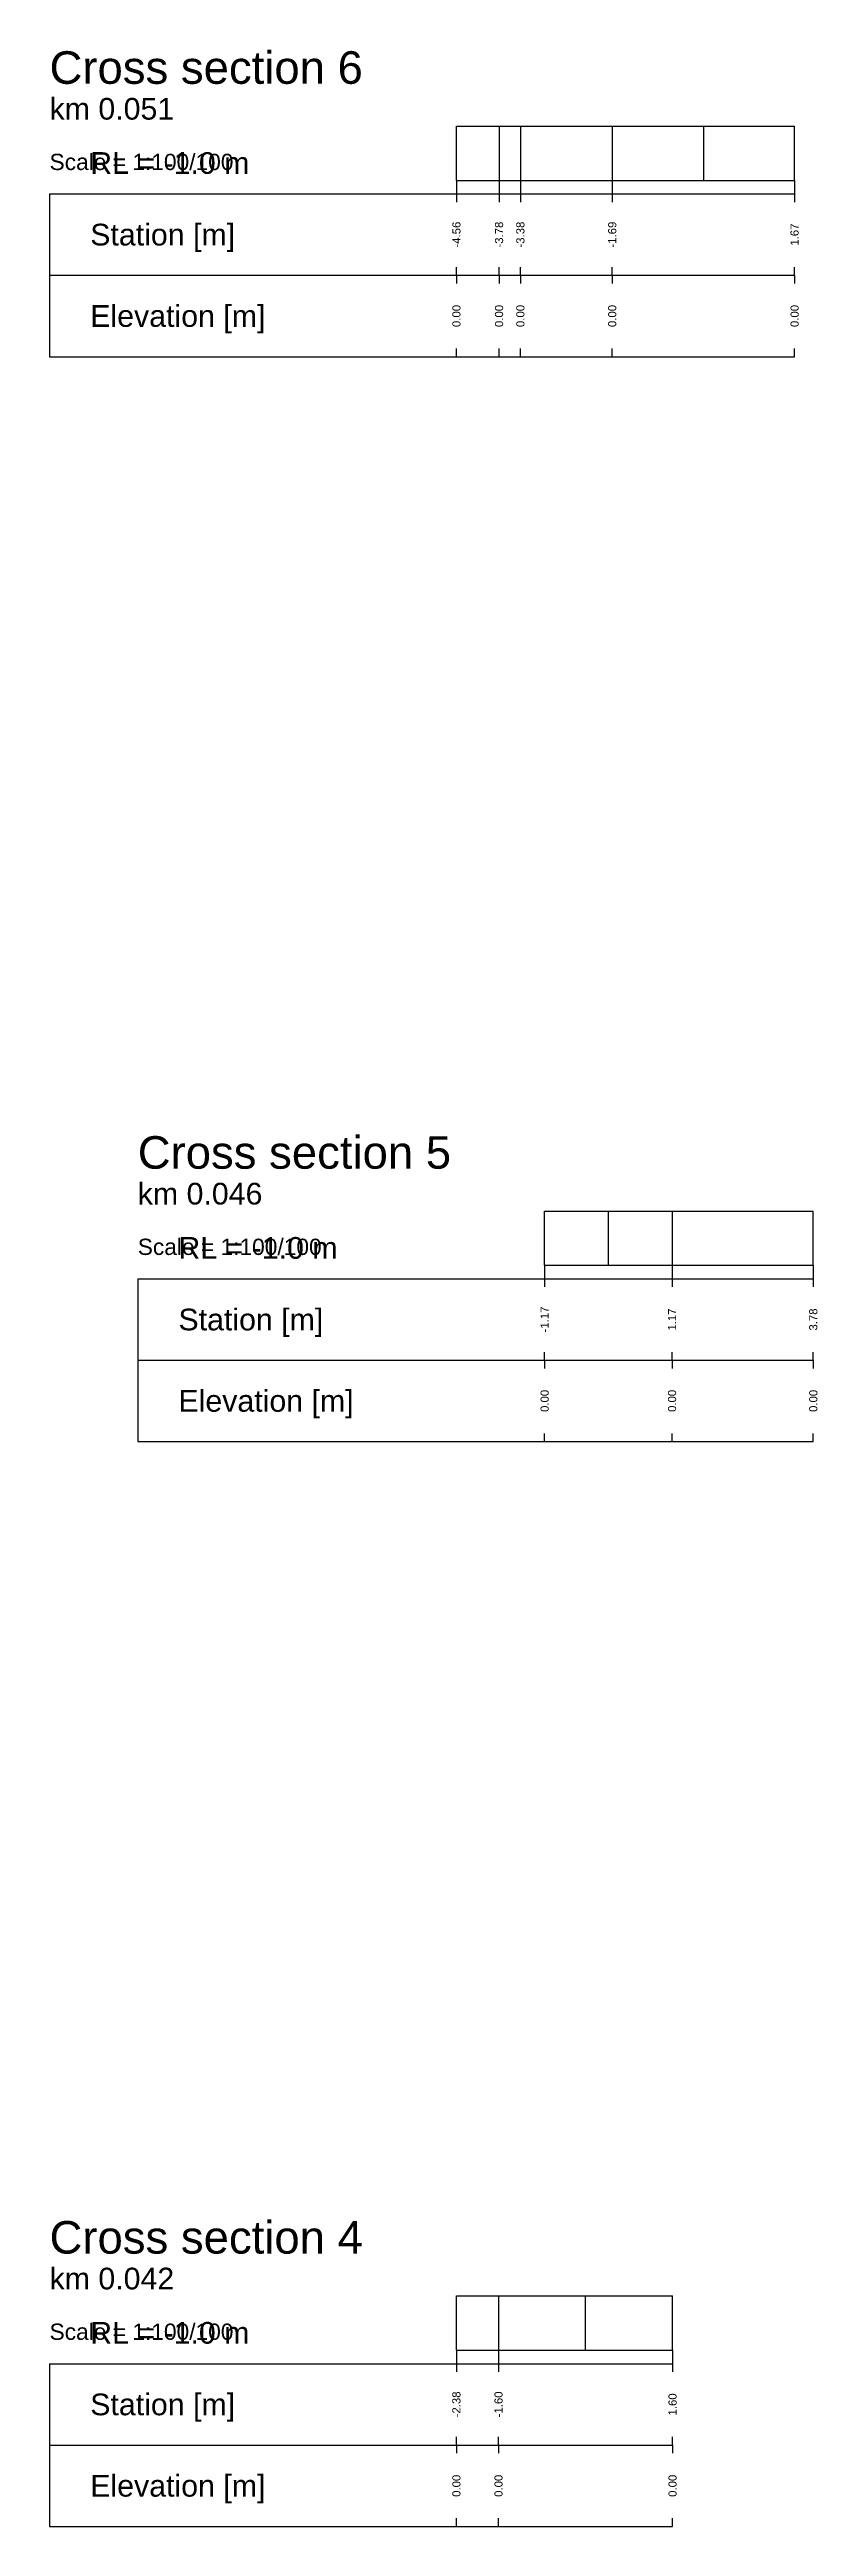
# Model space of a CAD drawing. Header units: millimetres. Extents: x -8 to 40, y -264 to 300.
# Drawn here: x -7.5 to 6.66, y -204.25 to -158.59 of the extents above; entities that cross this region are included whole.
import ezdxf
from ezdxf.enums import TextEntityAlignment as Align

# ---------------------------------------------------------------- set-up
doc = ezdxf.new("R2010")
doc.units = ezdxf.units.MM
doc.styles.get("Standard").update_dxf_attribs({"font": 'arial.ttf'})

msp = doc.modelspace()

# ---------------------------------------------------------------- texts
for s, height, p in [('Cross section 6', 0.6, (-7.5, -159.4)), ('km 0.051', 0.4, (-7.5, -160)), ('Scale = 1:100/100', 0.3, (-7.5, -160.9)), ('RL = -1.0 m', 0.4, (-6.75, -161)), ('Cross section 5', 0.6, (-5.874, -179.4)), ('km 0.046', 0.4, (-5.874, -180)), ('Scale = 1:100/100', 0.3, (-5.874, -180.9)), ('RL = -1.0 m', 0.4, (-5.124, -181)), ('Cross section 4', 0.6, (-7.5, -199.4)), ('km 0.042', 0.4, (-7.5, -200)), ('Scale = 1:100/100', 0.3, (-7.5, -200.9)), ('RL = -1.0 m', 0.4, (-6.75, -201))]:
    msp.add_text(s, height=height).set_placement(p, align=Align.BOTTOM_LEFT)
for s, p in [('Station [m]', (-6.75, -162)), ('Elevation [m]', (-6.75, -163.5)), ('Station [m]', (-5.124, -182)), ('Elevation [m]', (-5.124, -183.5)), ('Station [m]', (-6.75, -202)), ('Elevation [m]', (-6.75, -203.5))]:
    msp.add_text(s, height=0.4).set_placement(p, align=Align.MIDDLE_LEFT)
for s, p in [('-4.56', (0, -162)), ('-3.78', (0.786, -162)), ('-3.38', (1.179, -162)), ('-1.69', (2.872, -162)), ('1.67', (6.234, -162)), ('0.00', (0, -163.5)), ('0.00', (0.786, -163.5)), ('0.00', (1.179, -163.5)), ('0.00', (2.872, -163.5)), ('0.00', (6.234, -163.5)), ('-1.17', (1.626, -182)), ('1.17', (3.975, -182)), ('3.78', (6.578, -182)), ('0.00', (1.626, -183.5)), ('0.00', (3.975, -183.5)), ('0.00', (6.578, -183.5)), ('-2.38', (0, -202)), ('-1.60', (0.776, -202)), ('1.60', (3.984, -202)), ('0.00', (0, -203.5)), ('0.00', (0.776, -203.5)), ('0.00', (3.984, -203.5))]:
    msp.add_text(s, height=0.15, rotation=90).set_placement(p, align=Align.MIDDLE)

# ---------------------------------------------------------------- linework, layer by layer
at = {"layer": 'axis', "color": 1}
for p, q in [((4.562, -161), (4.562, -160)), ((2.801, -181), (2.801, -180)), ((2.38, -201), (2.38, -200))]:
    msp.add_line(p, q, dxfattribs=at)
at = {"layer": 'band'}
for p, q in [((0, -161.25), (0, -161.4)), ((0.786, -161.25), (0.786, -161.4)), ((1.179, -161.25), (1.179, -161.4)), ((2.872, -161.25), (2.872, -161.4)), ((6.234, -161.25), (6.234, -161.4)), ((0, -162.75), (0, -162.6)), ((0, -162.75), (0, -162.9)), ((0.786, -162.75), (0.786, -162.6)), ((0.786, -162.75), (0.786, -162.9)), ((1.179, -162.75), (1.179, -162.6)), ((1.179, -162.75), (1.179, -162.9)), ((2.872, -162.75), (2.872, -162.6)), ((2.872, -162.75), (2.872, -162.9)), ((6.234, -162.75), (6.234, -162.6)), ((6.234, -162.75), (6.234, -162.9)), ((0, -164.25), (0, -164.1)), ((0.786, -164.25), (0.786, -164.1)), ((1.179, -164.25), (1.179, -164.1)), ((2.872, -164.25), (2.872, -164.1)), ((6.234, -164.25), (6.234, -164.1)), ((1.626, -181.25), (1.626, -181.4)), ((3.975, -181.25), (3.975, -181.4)), ((6.578, -181.25), (6.578, -181.4)), ((1.626, -182.75), (1.626, -182.6)), ((3.975, -182.75), (3.975, -182.6)), ((6.578, -182.75), (6.578, -182.6)), ((1.626, -182.75), (1.626, -182.9)), ((3.975, -182.75), (3.975, -182.9)), ((6.578, -182.75), (6.578, -182.9)), ((1.626, -184.25), (1.626, -184.1)), ((3.975, -184.25), (3.975, -184.1)), ((6.578, -184.25), (6.578, -184.1)), ((0, -201.25), (0, -201.4)), ((0.776, -201.25), (0.776, -201.4)), ((3.984, -201.25), (3.984, -201.4)), ((0, -202.75), (0, -202.6)), ((0.776, -202.75), (0.776, -202.6)), ((3.984, -202.75), (3.984, -202.6)), ((0, -202.75), (0, -202.9)), ((0.776, -202.75), (0.776, -202.9)), ((3.984, -202.75), (3.984, -202.9)), ((0, -204.25), (0, -204.1)), ((0.776, -204.25), (0.776, -204.1)), ((3.984, -204.25), (3.984, -204.1))]:
    msp.add_line(p, q, dxfattribs=at)
at = {"layer": 'frame'}
for p, q in [((0, -161), (0, -160)), ((6.234, -161), (6.234, -160)), ((0, -161), (6.234, -161)), ((-7.5, -161.25), (6.234, -161.25)), ((-7.5, -161.25), (-7.5, -162.75)), ((-7.5, -162.75), (6.234, -162.75)), ((-7.5, -162.75), (-7.5, -164.25)), ((-7.5, -164.25), (6.234, -164.25)), ((1.626, -181), (1.626, -180)), ((6.578, -181), (6.578, -180)), ((-5.874, -181.25), (6.578, -181.25)), ((-5.874, -181.25), (-5.874, -182.75)), ((1.626, -181), (6.578, -181)), ((-5.874, -182.75), (6.578, -182.75)), ((-5.874, -182.75), (-5.874, -184.25)), ((-5.874, -184.25), (6.578, -184.25)), ((0, -201), (0, -200)), ((3.984, -201), (3.984, -200)), ((-7.5, -201.25), (3.984, -201.25)), ((-7.5, -201.25), (-7.5, -202.75)), ((0, -201), (3.984, -201)), ((-7.5, -202.75), (3.984, -202.75)), ((-7.5, -202.75), (-7.5, -204.25)), ((-7.5, -204.25), (3.984, -204.25))]:
    msp.add_line(p, q, dxfattribs=at)
at = {"layer": 'marker', "color": 253}
for p, q in [((0.786, -160), (0.786, -161)), ((1.179, -160), (1.179, -161)), ((2.872, -160), (2.872, -161)), ((0, -161), (0, -161.25)), ((0.786, -161), (0.786, -161.25)), ((1.179, -161), (1.179, -161.25)), ((2.872, -161), (2.872, -161.25)), ((6.234, -161), (6.234, -161.25)), ((3.975, -180), (3.975, -181)), ((1.626, -181), (1.626, -181.25)), ((3.975, -181), (3.975, -181.25)), ((6.578, -181), (6.578, -181.25)), ((0.776, -200), (0.776, -201)), ((0, -201), (0, -201.25)), ((0.776, -201), (0.776, -201.25)), ((3.984, -201), (3.984, -201.25))]:
    msp.add_line(p, q, dxfattribs=at)
at = {"layer": 'profile'}
for points in [[(0, -160), (0.786, -160), (1.179, -160), (2.872, -160), (6.234, -160)], [(1.626, -180), (3.975, -180), (6.578, -180)], [(0, -200), (0.776, -200), (3.984, -200)]]:
    msp.add_lwpolyline(points, dxfattribs=at)

msp.set_redraw_order([(e.dxf.handle, doc.entitydb.next_handle()) for e in msp.query("TEXT MTEXT ATTDEF DIMENSION ARC_DIMENSION")])  # texts and dimensions are drawn at this point

doc.saveas('drawing.dxf')
